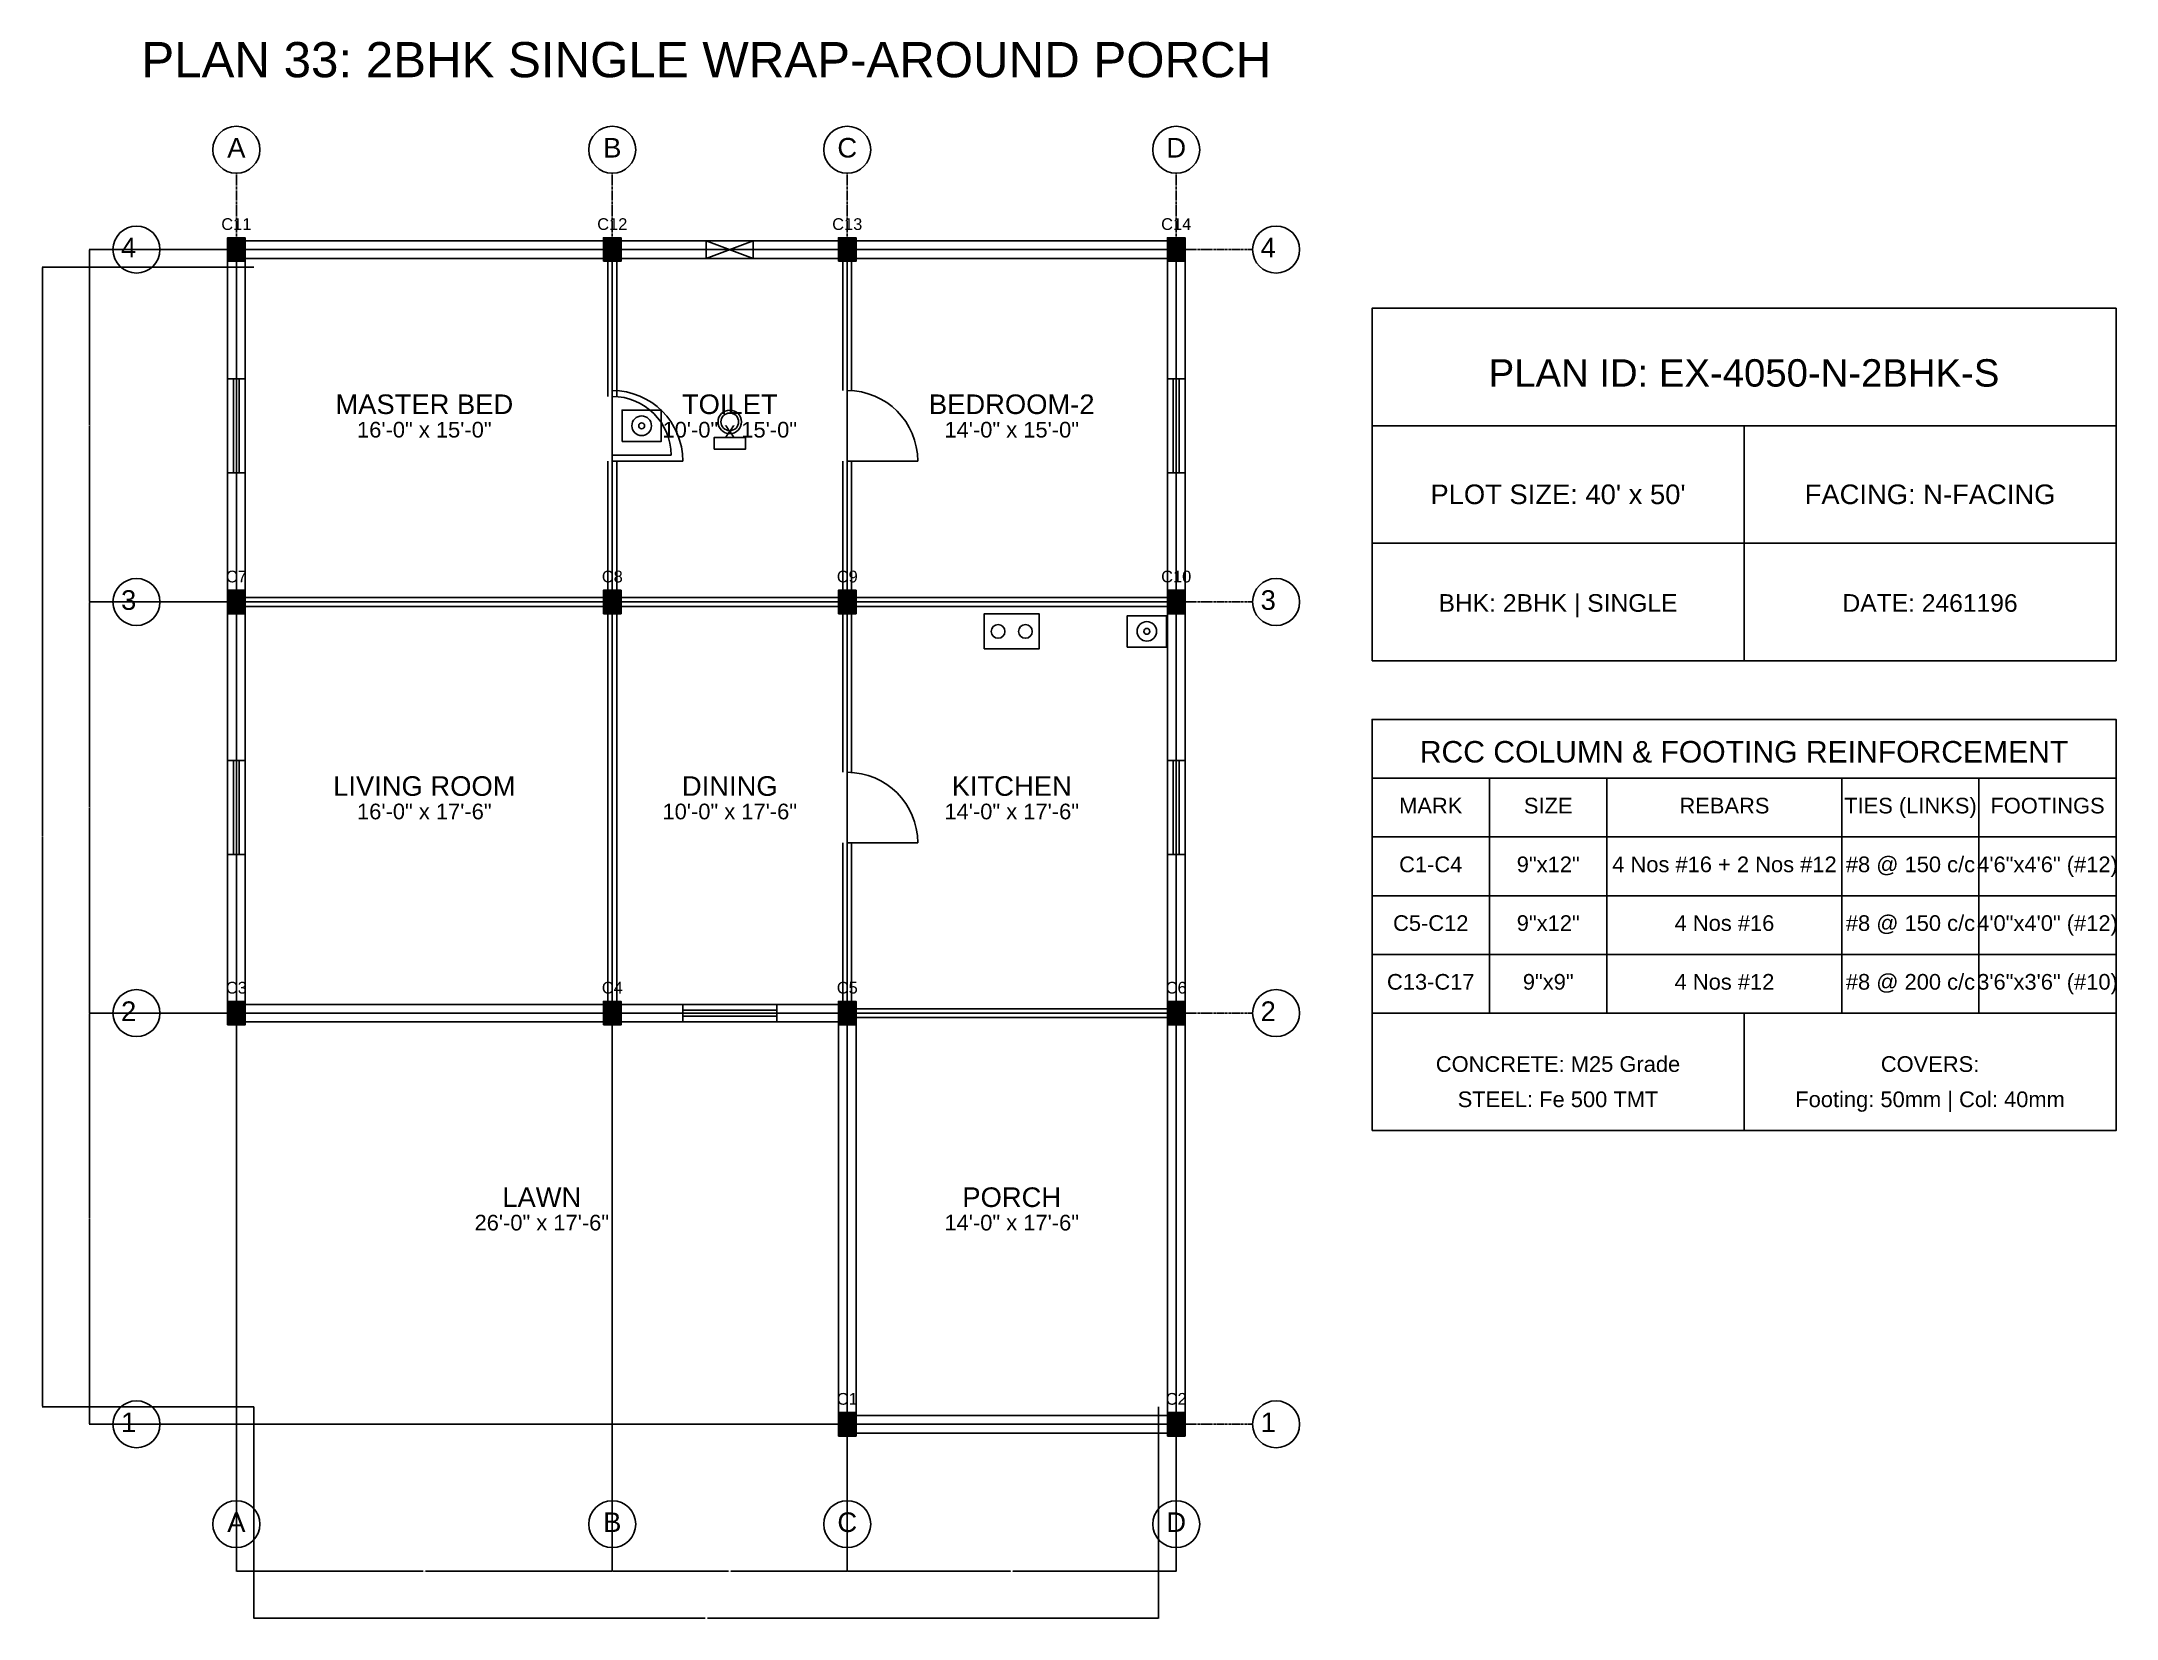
# Model space of a CAD drawing. Header units: inches. Extents: x -134 to 23580, y -99 to 23207.
# Drawn here: x 4900 to 5960, y 7401 to 8206 of the extents above; entities that cross this region are included whole.
import ezdxf
from ezdxf.enums import TextEntityAlignment as Align

# ---------------------------------------------------------------- set-up
doc = ezdxf.new("R2010")
doc.units = ezdxf.units.IN
doc.header["$MEASUREMENT"] = 0
doc.linetypes.add('CENTER', pattern=[2, 1.25, -0.25, 0.25, -0.25])
for name, color, linetype in [('A-COL-HATCH', 251, 'Continuous'), ('A-COLUMN', 1, 'Continuous'), ('A-DIM', 5, 'Continuous'), ('A-DOOR', 30, 'Continuous'), ('A-FIXTURE', 8, 'Continuous'), ('A-TEXT', 2, 'Continuous'), ('A-WALL-EXT', 7, 'Continuous'), ('A-WALL-INT', 9, 'Continuous'), ('A-WINDOW', 4, 'Continuous'), ('S-BEAM-FRAMING', 2, 'Continuous'), ('S-BUBBLE', 4, 'Continuous'), ('S-GRID-CENTER', 8, 'CENTER'), ('S-TABLE', 7, 'Continuous'), ('S-TEXT', 3, 'Continuous')]:
    doc.layers.add(name, color=color, linetype=linetype)
doc.styles.get("Standard").update_dxf_attribs({"font": 'arial.ttf'})
doc.dimstyles.get("Standard").update_dxf_attribs({"dimtxt": 0.18, "dimasz": 0.18, "dimexe": 0.18, "dimexo": 0.0625, "dimgap": 0.09, "dimtad": 0, "dimtih": 1, "dimtoh": 1, "dimdec": 4, "dimzin": 0, "dimdsep": 46, "dimtxsty": 'Standard', "dimcen": 0.09, "dimadec": 0, "dimazin": 0, "dimtfac": 1, "dimtdec": 4, "dimtofl": 0, "dimtmove": 0, "dimatfit": 3, "dimfxl": 1, "dimtolj": 1, "dimtzin": 0, "dimarcsym": 0})

msp = doc.modelspace()

# ---------------------------------------------------------------- texts
at = {"layer": 'A-TEXT'}
for s, height, p in [('PLAN 33: 2BHK SINGLE WRAP-AROUND PORCH', 18, (5240, 8188)), ('C11', 6, (5000, 8110)), ('C12', 6, (5192, 8110)), ('C13', 6, (5312, 8110)), ('C14', 6, (5480, 8110)), ('PLAN ID: EX-4050-N-2BHK-S', 14, (5770, 8030)), ('MASTER BED', 10, (5096, 8016)), ('TOILET', 10, (5252, 8016)), ('BEDROOM-2', 10, (5396, 8016)), ('16\'-0" x 15\'-0"', 8, (5096, 8004)), ('10\'-0" x 15\'-0"', 8, (5252, 8004)), ('14\'-0" x 15\'-0"', 8, (5396, 8004)), ("PLOT SIZE: 40' x 50'", 10, (5675, 7970)), ('FACING: N-FACING', 10, (5865, 7970)), ('C7', 6, (5000, 7930)), ('C8', 6, (5192, 7930)), ('C9', 6, (5312, 7930)), ('C10', 6, (5480, 7930)), ('BHK: 2BHK | SINGLE', 9, (5675, 7915)), ('DATE: 2461196', 9, (5865, 7915)), ('LIVING ROOM', 10, (5096, 7821)), ('DINING', 10, (5252, 7821)), ('KITCHEN', 10, (5396, 7821)), ('16\'-0" x 17\'-6"', 8, (5096, 7809)), ('10\'-0" x 17\'-6"', 8, (5252, 7809)), ('14\'-0" x 17\'-6"', 8, (5396, 7809)), ('C3', 6, (5000, 7720)), ('C4', 6, (5192, 7720)), ('C5', 6, (5312, 7720)), ('C6', 6, (5480, 7720)), ('LAWN', 10, (5156, 7611)), ('PORCH', 10, (5396, 7611)), ('26\'-0" x 17\'-6"', 8, (5156, 7599)), ('14\'-0" x 17\'-6"', 8, (5396, 7599)), ('C1', 6, (5312, 7510)), ('C2', 6, (5480, 7510))]:
    msp.add_text(s, height=height, dxfattribs=at).set_placement(p, align=Align.CENTER)
at = {"layer": 'S-TEXT'}
for s, height, p in [('A', 10, (5000, 8147)), ('B', 10, (5192, 8147)), ('C', 10, (5312, 8147)), ('D', 10, (5480, 8147)), ('4', 10, (4945, 8096)), ('4', 10, (5527, 8096)), ('3', 10, (4945, 7916)), ('3', 10, (5527, 7916)), ('RCC COLUMN & FOOTING REINFORCEMENT', 11, (5770, 7838)), ('MARK', 8, (5610, 7812)), ('SIZE', 8, (5670, 7812)), ('REBARS', 8, (5760, 7812)), ('TIES (LINKS)', 8, (5855, 7812)), ('FOOTINGS', 8, (5925, 7812)), ('C1-C4', 8, (5610, 7782)), ('9"x12"', 8, (5670, 7782)), ('4 Nos #16 + 2 Nos #12', 8, (5760, 7782)), ('#8 @ 150 c/c', 8, (5855, 7782)), ('4\'6"x4\'6" (#12)', 8, (5925, 7782)), ('C5-C12', 8, (5610, 7752)), ('9"x12"', 8, (5670, 7752)), ('4 Nos #16', 8, (5760, 7752)), ('#8 @ 150 c/c', 8, (5855, 7752)), ('4\'0"x4\'0" (#12)', 8, (5925, 7752)), ('C13-C17', 8, (5610, 7722)), ('9"x9"', 8, (5670, 7722)), ('4 Nos #12', 8, (5760, 7722)), ('#8 @ 200 c/c', 8, (5855, 7722)), ('3\'6"x3\'6" (#10)', 8, (5925, 7722)), ('2', 10, (4945, 7706)), ('2', 10, (5527, 7706)), ('CONCRETE: M25 Grade', 8, (5675, 7680)), ('COVERS:', 8, (5865, 7680)), ('STEEL: Fe 500 TMT', 8, (5675, 7662)), ('Footing: 50mm | Col: 40mm', 8, (5865, 7662)), ('1', 10, (4945, 7496)), ('1', 10, (5527, 7496)), ('A', 10, (5000, 7445)), ('B', 10, (5192, 7445)), ('C', 10, (5312, 7445)), ('D', 10, (5480, 7445))]:
    msp.add_text(s, height=height, dxfattribs=at).set_placement(p, align=Align.CENTER)

# ---------------------------------------------------------------- blocks, each defined once
blk = doc.blocks.new('*D308')
at = {"layer": 'A-DIM', "color": 0, "lineweight": -2, "transparency": 16777216}
for p, q in [((5000, 7508.9), (5000, 7424.8)), ((5192, 7508.9), (5192, 7424.8)), ((5000.2, 7425), (5095.4, 7425)), ((5191.8, 7425), (5096.6, 7425))]:
    blk.add_line(p, q, dxfattribs=at)
at = {"layer": 'A-DIM', "color": 0, "transparency": 16777216}
for points in [[(5000.2, 7425), (5000.2, 7425), (5000, 7425)], [(5191.8, 7425), (5191.8, 7425), (5192, 7425)]]:
    blk.add_solid(points, dxfattribs=at)
at = {"layer": 'Defpoints', "color": 0, "transparency": 16777216}
for p in [(5000, 7509), (5192, 7509), (5192, 7425)]:
    blk.add_point(p, dxfattribs=at)
at = {"layer": 'A-DIM', "color": 0, "transparency": 16777216, "insert": (5096, 7425), "char_height": 0.18, "attachment_point": 5}
blk.add_mtext('\\A1;192.0000', dxfattribs=at)
blk = doc.blocks.new('*D309')
at = {"layer": 'A-DIM', "color": 0, "lineweight": -2, "transparency": 16777216}
for p, q in [((5192, 7508.9), (5192, 7424.8)), ((5312, 7508.9), (5312, 7424.8)), ((5192.2, 7425), (5251.4, 7425)), ((5311.8, 7425), (5252.6, 7425))]:
    blk.add_line(p, q, dxfattribs=at)
at = {"layer": 'A-DIM', "color": 0, "transparency": 16777216}
for points in [[(5192.2, 7425), (5192.2, 7425), (5192, 7425)], [(5311.8, 7425), (5311.8, 7425), (5312, 7425)]]:
    blk.add_solid(points, dxfattribs=at)
at = {"layer": 'Defpoints', "color": 0, "transparency": 16777216}
for p in [(5192, 7509), (5312, 7509), (5312, 7425)]:
    blk.add_point(p, dxfattribs=at)
at = {"layer": 'A-DIM', "color": 0, "transparency": 16777216, "insert": (5252, 7425), "char_height": 0.18, "attachment_point": 5}
blk.add_mtext('\\A1;120.0000', dxfattribs=at)
blk = doc.blocks.new('*D310')
at = {"layer": 'A-DIM', "color": 0, "lineweight": -2, "transparency": 16777216}
for p, q in [((5312, 7508.9), (5312, 7424.8)), ((5480, 7508.9), (5480, 7424.8)), ((5312.2, 7425), (5395.4, 7425)), ((5479.8, 7425), (5396.6, 7425))]:
    blk.add_line(p, q, dxfattribs=at)
at = {"layer": 'A-DIM', "color": 0, "transparency": 16777216}
for points in [[(5312.2, 7425), (5312.2, 7425), (5312, 7425)], [(5479.8, 7425), (5479.8, 7425), (5480, 7425)]]:
    blk.add_solid(points, dxfattribs=at)
at = {"layer": 'Defpoints', "color": 0, "transparency": 16777216}
for p in [(5312, 7509), (5480, 7509), (5480, 7425)]:
    blk.add_point(p, dxfattribs=at)
at = {"layer": 'A-DIM', "color": 0, "transparency": 16777216, "insert": (5396, 7425), "char_height": 0.18, "attachment_point": 5}
blk.add_mtext('\\A1;168.0000', dxfattribs=at)
blk = doc.blocks.new('*D311')
at = {"layer": 'A-DIM', "color": 0, "lineweight": -2, "transparency": 16777216}
for p, q in [((5009, 7508.9375), (5009, 7400.82)), ((5471, 7508.9375), (5471, 7400.82)), ((5009.18, 7401), (5239.393206, 7401)), ((5470.82, 7401), (5240.606794, 7401))]:
    blk.add_line(p, q, dxfattribs=at)
at = {"layer": 'A-DIM', "color": 0, "transparency": 16777216}
for points in [[(5009.18, 7401.03), (5009.18, 7400.97), (5009, 7401)], [(5470.82, 7401.03), (5470.82, 7400.97), (5471, 7401)]]:
    blk.add_solid(points, dxfattribs=at)
at = {"layer": 'Defpoints', "color": 0, "transparency": 16777216}
for p in [(5009, 7509), (5471, 7509), (5471, 7401)]:
    blk.add_point(p, dxfattribs=at)
at = {"layer": 'A-DIM', "color": 0, "transparency": 16777216, "insert": (5240, 7401), "char_height": 0.18, "attachment_point": 5}
blk.add_mtext('\\A1;462.0000', dxfattribs=at)
blk = doc.blocks.new('*D312')
at = {"layer": 'A-DIM', "color": 0, "lineweight": -2, "transparency": 16777216}
for p, q in [((5008.9, 7710), (4924.8, 7710)), ((4925, 7709.8), (4925, 7605.2)), ((4925, 7500.2), (4925, 7604.8)), ((5008.9, 7500), (4924.8, 7500))]:
    blk.add_line(p, q, dxfattribs=at)
at = {"layer": 'A-DIM', "color": 0, "transparency": 16777216}
for points in [[(4925, 7709.8), (4925, 7709.8), (4925, 7710)], [(4925, 7500.2), (4925, 7500.2), (4925, 7500)]]:
    blk.add_solid(points, dxfattribs=at)
at = {"layer": 'Defpoints', "color": 0, "transparency": 16777216}
for p in [(4925, 7710), (5009, 7710), (5009, 7500)]:
    blk.add_point(p, dxfattribs=at)
at = {"layer": 'A-DIM', "color": 0, "transparency": 16777216, "insert": (4925, 7605), "char_height": 0.18, "attachment_point": 5}
blk.add_mtext('\\A1;210.0000', dxfattribs=at)
blk = doc.blocks.new('*D313')
at = {"layer": 'A-DIM', "color": 0, "lineweight": -2, "transparency": 16777216}
for p, q in [((5008.9, 7920), (4924.8, 7920)), ((4925, 7919.8), (4925, 7815.2)), ((4925, 7710.2), (4925, 7814.8)), ((5008.9, 7710), (4924.8, 7710))]:
    blk.add_line(p, q, dxfattribs=at)
at = {"layer": 'A-DIM', "color": 0, "transparency": 16777216}
for points in [[(4925, 7919.8), (4925, 7919.8), (4925, 7920)], [(4925, 7710.2), (4925, 7710.2), (4925, 7710)]]:
    blk.add_solid(points, dxfattribs=at)
at = {"layer": 'Defpoints', "color": 0, "transparency": 16777216}
for p in [(4925, 7920), (5009, 7920), (5009, 7710)]:
    blk.add_point(p, dxfattribs=at)
at = {"layer": 'A-DIM', "color": 0, "transparency": 16777216, "insert": (4925, 7815), "char_height": 0.18, "attachment_point": 5}
blk.add_mtext('\\A1;210.0000', dxfattribs=at)
blk = doc.blocks.new('*D314')
at = {"layer": 'A-DIM', "color": 0, "lineweight": -2, "transparency": 16777216}
for p, q in [((5008.9, 8100), (4924.8, 8100)), ((4925, 8099.8), (4925, 8010.2)), ((4925, 7920.2), (4925, 8009.8)), ((5008.9, 7920), (4924.8, 7920))]:
    blk.add_line(p, q, dxfattribs=at)
at = {"layer": 'A-DIM', "color": 0, "transparency": 16777216}
for points in [[(4925, 8099.8), (4925, 8099.8), (4925, 8100)], [(4925, 7920.2), (4925, 7920.2), (4925, 7920)]]:
    blk.add_solid(points, dxfattribs=at)
at = {"layer": 'Defpoints', "color": 0, "transparency": 16777216}
for p in [(4925, 8100), (5009, 8100), (5009, 7920)]:
    blk.add_point(p, dxfattribs=at)
at = {"layer": 'A-DIM', "color": 0, "transparency": 16777216, "insert": (4925, 8010), "char_height": 0.18, "attachment_point": 5}
blk.add_mtext('\\A1;180.0000', dxfattribs=at)
blk = doc.blocks.new('*D315')
at = {"layer": 'A-DIM', "color": 0, "lineweight": -2, "transparency": 16777216}
for p, q in [((5008.9, 8091), (4900.8, 8091)), ((4901, 8090.8), (4901, 7800.2)), ((4901, 7509.2), (4901, 7799.8)), ((5008.9, 7509), (4900.8, 7509))]:
    blk.add_line(p, q, dxfattribs=at)
at = {"layer": 'A-DIM', "color": 0, "transparency": 16777216}
for points in [[(4901, 8090.8), (4901, 8090.8), (4901, 8091)], [(4901, 7509.2), (4901, 7509.2), (4901, 7509)]]:
    blk.add_solid(points, dxfattribs=at)
at = {"layer": 'Defpoints', "color": 0, "transparency": 16777216}
for p in [(4901, 8091), (5009, 8091), (5009, 7509)]:
    blk.add_point(p, dxfattribs=at)
at = {"layer": 'A-DIM', "color": 0, "transparency": 16777216, "insert": (4901, 7800), "char_height": 0.18, "attachment_point": 5}
blk.add_mtext('\\A1;582.0000', dxfattribs=at)

# ---------------------------------------------------------------- dimensions: what is measured, and where the dimension line sits
at = {"layer": 'A-DIM'}
for base, p1, p2, picture, middle in [((4925, 8100), (5009, 7920), (5009, 8100), '*D314', (4925, 8010)), ((4901, 8091), (5009, 7509), (5009, 8091), '*D315', (4901, 7800)), ((4925, 7920), (5009, 7710), (5009, 7920), '*D313', (4925, 7815)), ((4925, 7710), (5009, 7500), (5009, 7710), '*D312', (4925, 7605))]:
    dim = msp.add_linear_dim(base=base, p1=p1, p2=p2, angle=90, dimstyle='Standard', dxfattribs=at)
    dim.commit()
    dim.dimension.update_dxf_attribs({"geometry": picture, "text_midpoint": middle})
for base, p1, p2, picture, middle in [((5192, 7425), (5000, 7509), (5192, 7509), '*D308', (5096, 7425)), ((5471, 7401), (5009, 7509), (5471, 7509), '*D311', (5240, 7401)), ((5312, 7425), (5192, 7509), (5312, 7509), '*D309', (5252, 7425)), ((5480, 7425), (5312, 7509), (5480, 7509), '*D310', (5396, 7425))]:
    dim = msp.add_linear_dim(base=base, p1=p1, p2=p2, dimstyle='Standard', dxfattribs=at)
    dim.commit()
    dim.dimension.update_dxf_attribs({"geometry": picture, "text_midpoint": middle})

# ---------------------------------------------------------------- linework, layer by layer
at = {"layer": 'A-COL-HATCH'}
for points in [[(4995.5, 8094), (5004.5, 8094), (4995.5, 8106), (5004.5, 8106)], [(5187.5, 8094), (5196.5, 8094), (5187.5, 8106), (5196.5, 8106)], [(5307.5, 8094), (5316.5, 8094), (5307.5, 8106), (5316.5, 8106)], [(5475.5, 8094), (5484.5, 8094), (5475.5, 8106), (5484.5, 8106)], [(4995.5, 7914), (5004.5, 7914), (4995.5, 7926), (5004.5, 7926)], [(5187.5, 7914), (5196.5, 7914), (5187.5, 7926), (5196.5, 7926)], [(5307.5, 7914), (5316.5, 7914), (5307.5, 7926), (5316.5, 7926)], [(5475.5, 7914), (5484.5, 7914), (5475.5, 7926), (5484.5, 7926)], [(4995.5, 7704), (5004.5, 7704), (4995.5, 7716), (5004.5, 7716)], [(5187.5, 7704), (5196.5, 7704), (5187.5, 7716), (5196.5, 7716)], [(5307.5, 7704), (5316.5, 7704), (5307.5, 7716), (5316.5, 7716)], [(5475.5, 7704), (5484.5, 7704), (5475.5, 7716), (5484.5, 7716)], [(5307.5, 7494), (5316.5, 7494), (5307.5, 7506), (5316.5, 7506)], [(5475.5, 7494), (5484.5, 7494), (5475.5, 7506), (5484.5, 7506)]]:
    msp.add_solid(points, dxfattribs=at)
at = {"layer": 'A-COLUMN'}
for points in [[(4995.5, 8094), (5004.5, 8094), (5004.5, 8106), (4995.5, 8106)], [(5187.5, 8094), (5196.5, 8094), (5196.5, 8106), (5187.5, 8106)], [(5307.5, 8094), (5316.5, 8094), (5316.5, 8106), (5307.5, 8106)], [(5475.5, 8094), (5484.5, 8094), (5484.5, 8106), (5475.5, 8106)], [(4995.5, 7914), (5004.5, 7914), (5004.5, 7926), (4995.5, 7926)], [(5187.5, 7914), (5196.5, 7914), (5196.5, 7926), (5187.5, 7926)], [(5307.5, 7914), (5316.5, 7914), (5316.5, 7926), (5307.5, 7926)], [(5475.5, 7914), (5484.5, 7914), (5484.5, 7926), (5475.5, 7926)], [(4995.5, 7704), (5004.5, 7704), (5004.5, 7716), (4995.5, 7716)], [(5187.5, 7704), (5196.5, 7704), (5196.5, 7716), (5187.5, 7716)], [(5307.5, 7704), (5316.5, 7704), (5316.5, 7716), (5307.5, 7716)], [(5475.5, 7704), (5484.5, 7704), (5484.5, 7716), (5475.5, 7716)], [(5307.5, 7494), (5316.5, 7494), (5316.5, 7506), (5307.5, 7506)], [(5475.5, 7494), (5484.5, 7494), (5484.5, 7506), (5475.5, 7506)]]:
    msp.add_lwpolyline(points, close=True, dxfattribs=at)
at = {"layer": 'A-DOOR'}
for p, q in [((5192, 7995), (5222, 7995)), ((5192, 7992), (5228, 7992)), ((5312, 7992), (5348, 7992)), ((5312, 7797), (5348, 7797))]:
    msp.add_line(p, q, dxfattribs=at)
for centre, radius in [((5192, 7992), 36), ((5192, 7995), 30), ((5312, 7992), 36), ((5312, 7797), 36)]:
    msp.add_arc(centre, radius, 0, 90, dxfattribs=at)
at = {"layer": 'A-FIXTURE'}
for points in [[(5197, 8002), (5217, 8002), (5217, 8018), (5197, 8018)], [(5244, 7998), (5260, 7998), (5260, 8004), (5244, 8004)], [(5382, 7896), (5410, 7896), (5410, 7914), (5382, 7914)], [(5455, 7897), (5475, 7897), (5475, 7913), (5455, 7913)]]:
    msp.add_lwpolyline(points, close=True, dxfattribs=at)
for centre, radius in [((5207, 8010), 5), ((5252, 8012), 6), ((5252, 8012), 4.5), ((5207, 8010), 1.5), ((5389, 7905), 3.5), ((5403, 7905), 3.5), ((5465, 7905), 5), ((5465, 7905), 1.5)]:
    msp.add_circle(centre, radius, dxfattribs=at)
at = {"layer": 'A-WALL-EXT'}
for p, q in [((4995.5, 8034), (4995.5, 8100)), ((5000, 8104.5), (5192, 8104.5)), ((5004.5, 8034), (5004.5, 8100)), ((5192, 8104.5), (5240, 8104.5)), ((5264, 8104.5), (5312, 8104.5)), ((5312, 8104.5), (5480, 8104.5)), ((5475.5, 8034), (5475.5, 8100)), ((5484.5, 8034), (5484.5, 8100)), ((5000, 8095.5), (5192, 8095.5)), ((5192, 8095.5), (5240, 8095.5)), ((5264, 8095.5), (5312, 8095.5)), ((5312, 8095.5), (5480, 8095.5)), ((5580, 8010), (5960, 8010)), ((5770, 7890), (5770, 8010)), ((4995.5, 7920), (4995.5, 7986)), ((5004.5, 7920), (5004.5, 7986)), ((5475.5, 7920), (5475.5, 7986)), ((5484.5, 7920), (5484.5, 7986)), ((5580, 7950), (5960, 7950)), ((4995.5, 7839), (4995.5, 7920)), ((5004.5, 7839), (5004.5, 7920)), ((5475.5, 7839), (5475.5, 7920)), ((5484.5, 7839), (5484.5, 7920)), ((4995.5, 7710), (4995.5, 7791)), ((5004.5, 7710), (5004.5, 7791)), ((5475.5, 7710), (5475.5, 7791)), ((5484.5, 7710), (5484.5, 7791)), ((5000, 7714.5), (5192, 7714.5)), ((5000, 7705.5), (5192, 7705.5)), ((5192, 7714.5), (5228, 7714.5)), ((5192, 7705.5), (5228, 7705.5)), ((5276, 7714.5), (5312, 7714.5)), ((5276, 7705.5), (5312, 7705.5)), ((5307.5, 7500), (5307.5, 7710)), ((5316.5, 7500), (5316.5, 7710)), ((5475.5, 7500), (5475.5, 7710)), ((5484.5, 7500), (5484.5, 7710)), ((5312, 7504.5), (5480, 7504.5)), ((5312, 7495.5), (5480, 7495.5))]:
    msp.add_line(p, q, dxfattribs=at)
msp.add_lwpolyline([(5580, 7890), (5960, 7890), (5960, 8070), (5580, 8070)], close=True, dxfattribs=at)
at = {"layer": 'A-WALL-INT'}
for p, q in [((5189.75, 8025), (5189.75, 8100)), ((5194.25, 8025), (5194.25, 8100)), ((5309.75, 8028), (5309.75, 8100)), ((5314.25, 8028), (5314.25, 8100)), ((5189.75, 7920), (5189.75, 7992)), ((5194.25, 7920), (5194.25, 7992)), ((5309.75, 7920), (5309.75, 7992)), ((5314.25, 7920), (5314.25, 7992)), ((5000, 7922.25), (5192, 7922.25)), ((5000, 7917.75), (5192, 7917.75)), ((5189.75, 7710), (5189.75, 7920)), ((5192, 7922.25), (5312, 7922.25)), ((5192, 7917.75), (5312, 7917.75)), ((5194.25, 7710), (5194.25, 7920)), ((5309.75, 7833), (5309.75, 7920)), ((5312, 7922.25), (5480, 7922.25)), ((5312, 7917.75), (5480, 7917.75)), ((5314.25, 7833), (5314.25, 7920)), ((5309.75, 7710), (5309.75, 7797)), ((5314.25, 7710), (5314.25, 7797)), ((5312, 7712.25), (5480, 7712.25)), ((5312, 7707.75), (5480, 7707.75))]:
    msp.add_line(p, q, dxfattribs=at)
at = {"layer": 'A-WINDOW'}
for p, q in [((5240, 8095.5), (5264, 8104.5)), ((5240, 8104.5), (5264, 8095.5)), ((4998.5, 7986), (4998.5, 8034)), ((5001.5, 7986), (5001.5, 8034)), ((5478.5, 7986), (5478.5, 8034)), ((5481.5, 7986), (5481.5, 8034)), ((4998.5, 7791), (4998.5, 7839)), ((5001.5, 7791), (5001.5, 7839)), ((5478.5, 7791), (5478.5, 7839)), ((5481.5, 7791), (5481.5, 7839)), ((5228, 7711.5), (5276, 7711.5)), ((5228, 7708.5), (5276, 7708.5))]:
    msp.add_line(p, q, dxfattribs=at)
for points in [[(5240, 8095.5), (5264, 8095.5), (5264, 8104.5), (5240, 8104.5)], [(4995.5, 7986), (5004.5, 7986), (5004.5, 8034), (4995.5, 8034)], [(5475.5, 7986), (5484.5, 7986), (5484.5, 8034), (5475.5, 8034)], [(4995.5, 7791), (5004.5, 7791), (5004.5, 7839), (4995.5, 7839)], [(5475.5, 7791), (5484.5, 7791), (5484.5, 7839), (5475.5, 7839)], [(5228, 7705.5), (5276, 7705.5), (5276, 7714.5), (5228, 7714.5)]]:
    msp.add_lwpolyline(points, close=True, dxfattribs=at)
at = {"layer": 'S-BEAM-FRAMING'}
for p, q in [((5000, 7500), (5000, 8100)), ((5000, 8100), (5480, 8100)), ((5192, 7500), (5192, 8100)), ((5312, 7500), (5312, 8100)), ((5480, 7500), (5480, 8100)), ((5000, 7920), (5480, 7920)), ((5000, 7710), (5480, 7710)), ((5000, 7500), (5480, 7500))]:
    msp.add_line(p, q, dxfattribs=at)
at = {"layer": 'S-BUBBLE'}
for centre in [(5000, 8151), (5192, 8151), (5312, 8151), (5480, 8151), (4949, 8100), (5531, 8100), (4949, 7920), (5531, 7920), (4949, 7710), (5531, 7710), (4949, 7500), (5531, 7500), (5000, 7449), (5192, 7449), (5312, 7449), (5480, 7449)]:
    msp.add_circle(centre, 12, dxfattribs=at)
at = {"layer": 'S-GRID-CENTER'}
for p, q in [((5000, 7461), (5000, 8139)), ((5192, 7461), (5192, 8139)), ((5312, 7461), (5312, 8139)), ((5480, 7461), (5480, 8139)), ((4961, 8100), (5519, 8100)), ((4961, 7920), (5519, 7920)), ((4961, 7710), (5519, 7710)), ((4961, 7500), (5519, 7500))]:
    msp.add_line(p, q, dxfattribs=at)
at = {"layer": 'S-TABLE'}
for points in [[(5580, 7830), (5960, 7830), (5960, 7860), (5580, 7860)], [(5580, 7800), (5640, 7800), (5640, 7830), (5580, 7830)], [(5640, 7800), (5700, 7800), (5700, 7830), (5640, 7830)], [(5700, 7800), (5820, 7800), (5820, 7830), (5700, 7830)], [(5820, 7800), (5890, 7800), (5890, 7830), (5820, 7830)], [(5890, 7800), (5960, 7800), (5960, 7830), (5890, 7830)], [(5580, 7770), (5640, 7770), (5640, 7800), (5580, 7800)], [(5640, 7770), (5700, 7770), (5700, 7800), (5640, 7800)], [(5700, 7770), (5820, 7770), (5820, 7800), (5700, 7800)], [(5820, 7770), (5890, 7770), (5890, 7800), (5820, 7800)], [(5890, 7770), (5960, 7770), (5960, 7800), (5890, 7800)], [(5580, 7740), (5640, 7740), (5640, 7770), (5580, 7770)], [(5640, 7740), (5700, 7740), (5700, 7770), (5640, 7770)], [(5700, 7740), (5820, 7740), (5820, 7770), (5700, 7770)], [(5820, 7740), (5890, 7740), (5890, 7770), (5820, 7770)], [(5890, 7740), (5960, 7740), (5960, 7770), (5890, 7770)], [(5580, 7710), (5640, 7710), (5640, 7740), (5580, 7740)], [(5640, 7710), (5700, 7710), (5700, 7740), (5640, 7740)], [(5700, 7710), (5820, 7710), (5820, 7740), (5700, 7740)], [(5820, 7710), (5890, 7710), (5890, 7740), (5820, 7740)], [(5890, 7710), (5960, 7710), (5960, 7740), (5890, 7740)], [(5580, 7650), (5770, 7650), (5770, 7710), (5580, 7710)], [(5770, 7650), (5960, 7650), (5960, 7710), (5770, 7710)]]:
    msp.add_lwpolyline(points, close=True, dxfattribs=at)

msp.set_redraw_order([(e.dxf.handle, doc.entitydb.next_handle()) for e in msp.query("TEXT MTEXT ATTDEF DIMENSION ARC_DIMENSION")])  # texts and dimensions are drawn at this point

doc.saveas('drawing.dxf')
